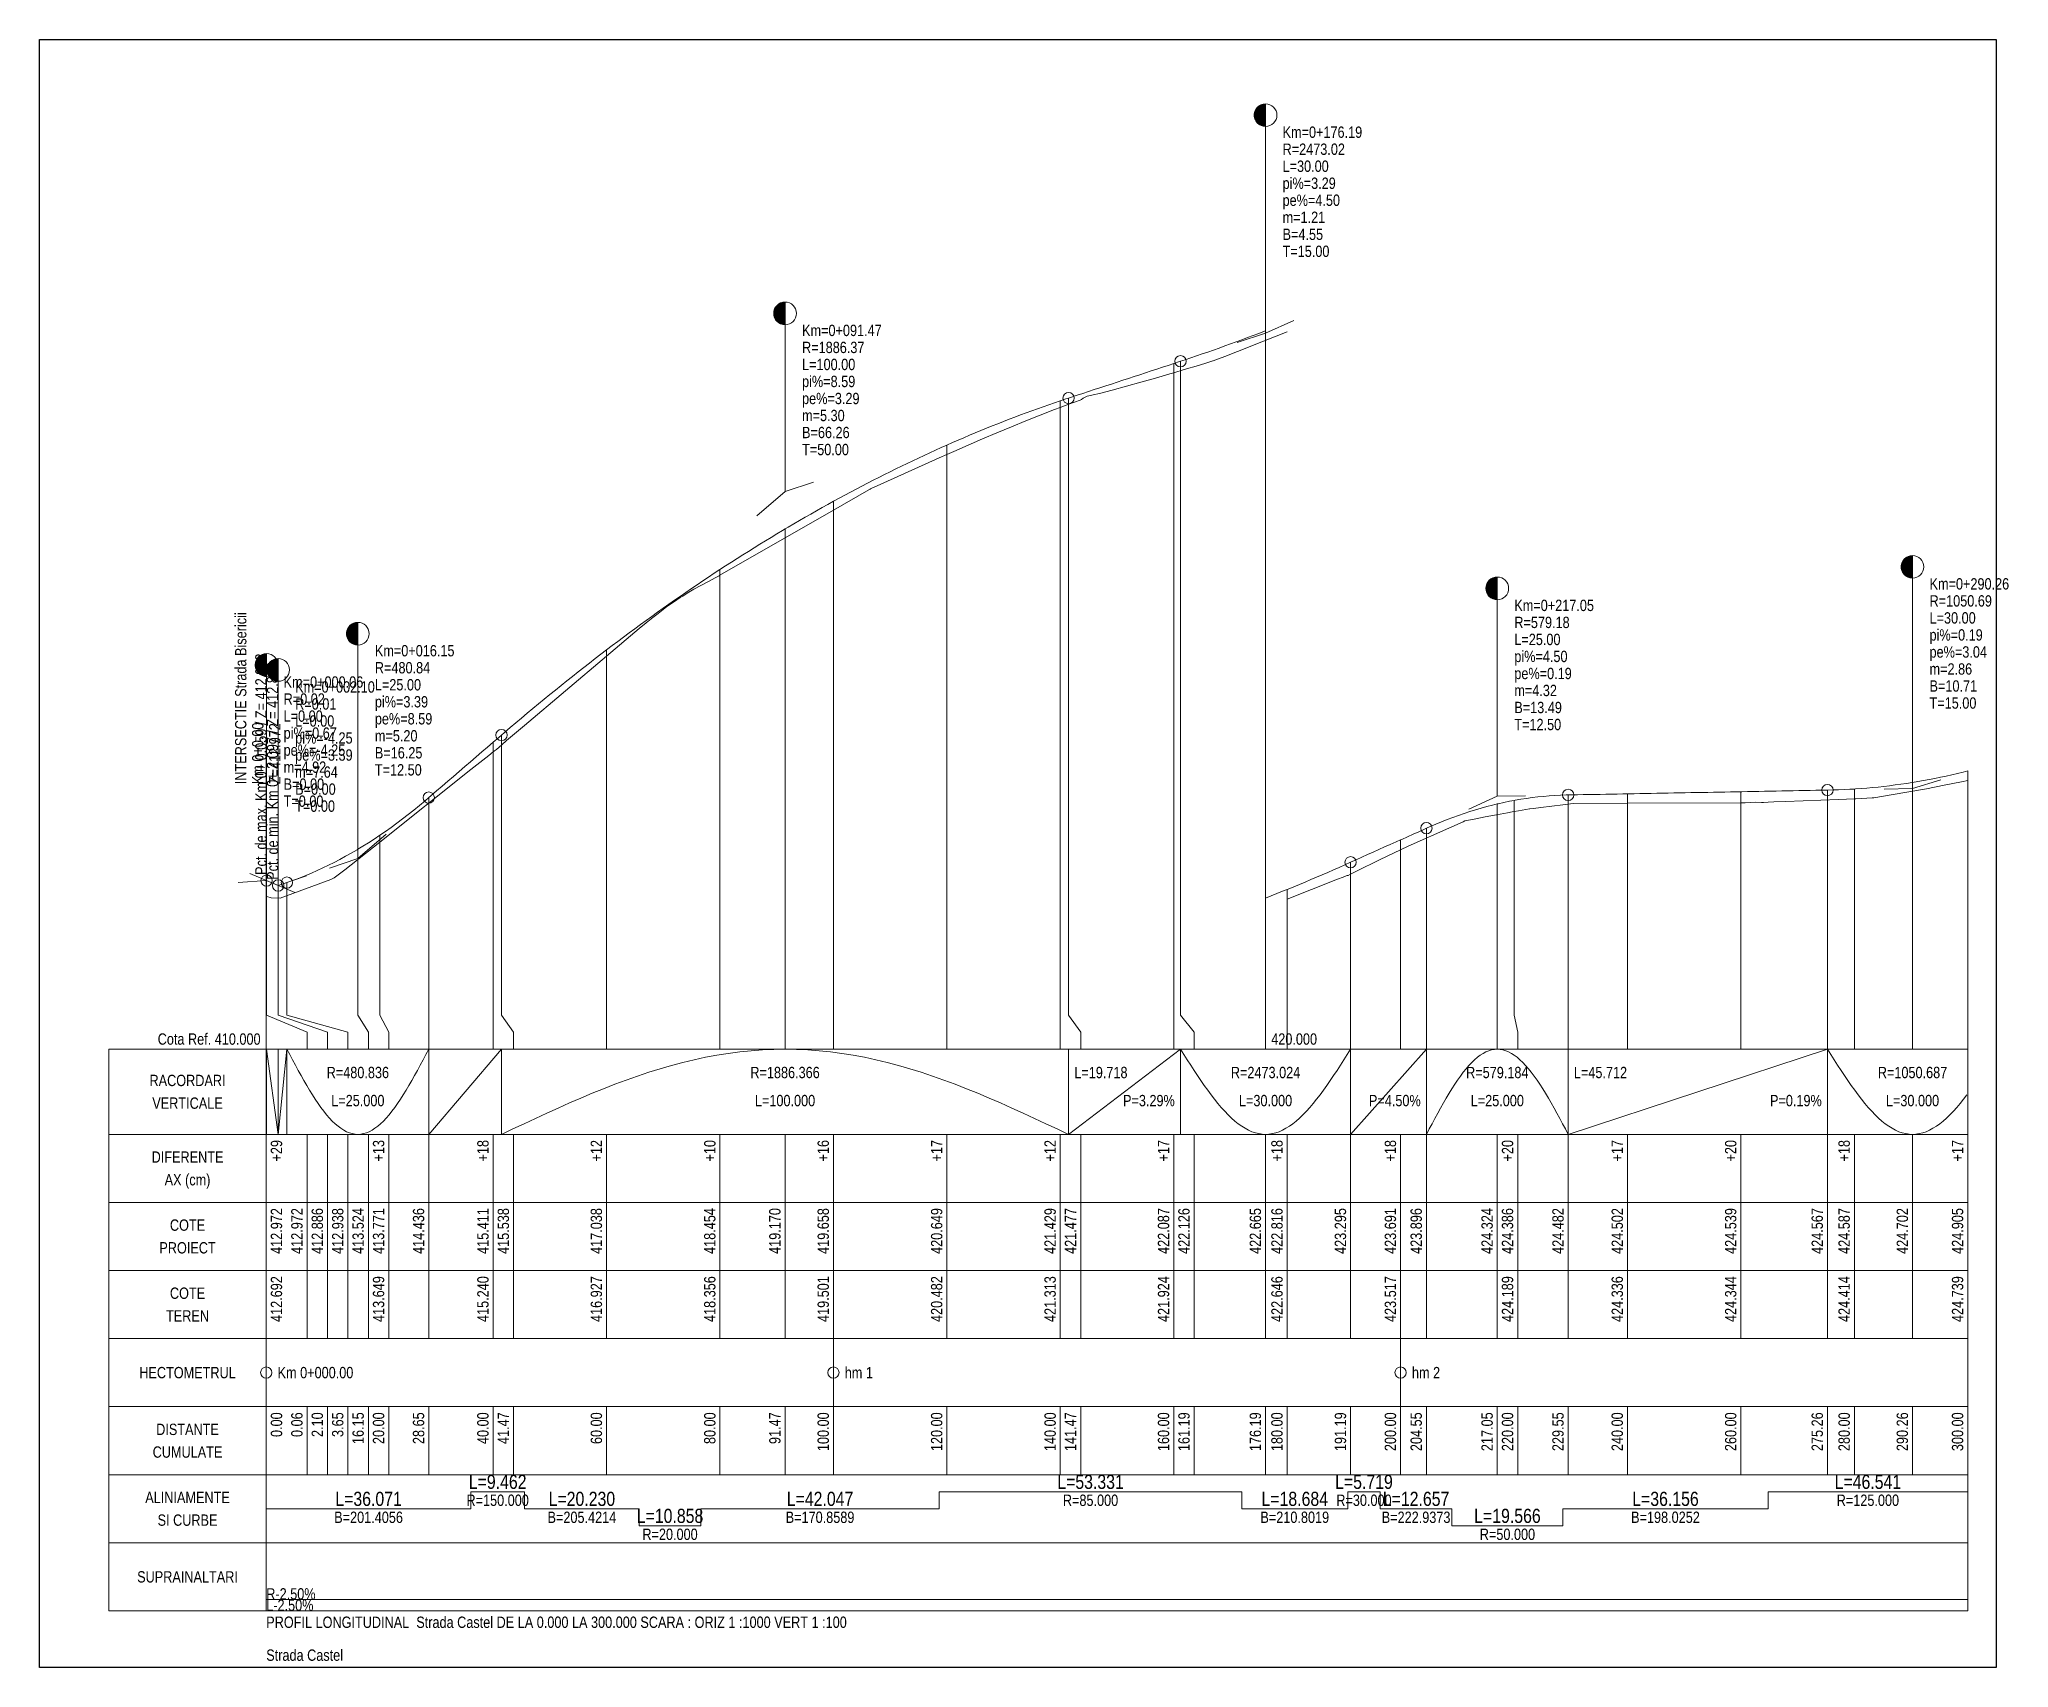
# Model space of a CAD drawing. Extents: x -600 to 1621, y -3670 to 287.
# Drawn here: x 0 to 347.2, y -1101 to -814 of the extents above; entities that cross this region are included whole.
import ezdxf
from ezdxf.enums import TextEntityAlignment as Align

# ---------------------------------------------------------------- set-up
doc = ezdxf.new("R2010")
doc.units = 0
doc.layers.add('ARD-No Plot', color=7, linetype='Continuous', lineweight=0, plot=False)
doc.layers.add('Cartus', color=8, linetype='Continuous')
for name, color, linetype, lineweight in [('L-C. Ref', 7, 'Continuous', 0), ('L-cote-ex', 7, 'Continuous', 0), ('L-Cote-Pr', 7, 'Continuous', 0), ('L-Curbe', 7, 'Continuous', 0), ('L-Cut-Fill', 7, 'Continuous', 0), ('L-Design', 7, 'Continuous', 0), ('L-Exist', 7, 'Continuous', 0), ('L-Intersectii', 7, 'Continuous', 0), ('L-LINES', 7, 'Continuous', 0), ('L-Min-Max', 7, 'Continuous', 0), ('L-Pante-Tran', 7, 'Continuous', 0), ('L-rac-Vert', 7, 'Continuous', 0), ('L-TEXT', 7, 'Continuous', 0)]:
    doc.layers.add(name, color=color, linetype=linetype, lineweight=lineweight)
doc.styles.add('Arial', font='arial.ttf', dxfattribs={"width": 0.8})

msp = doc.modelspace()

# ---------------------------------------------------------------- texts
at = {"layer": 'ARD-No Plot', "style": 'Arial', "width": 0.8}
msp.add_text('Strada Castel', height=2, dxfattribs=at).set_placement((40, -1099.83))
at = {"layer": 'L-C. Ref', "style": 'Arial', "width": 0.8}
msp.add_text('Cota Ref. 410.000', height=2, dxfattribs=at).set_placement((39, -991.23), align=Align.RIGHT)
msp.add_text('420.000', height=2, dxfattribs=at).set_placement((217.19, -991.23))
at = {"layer": 'L-cote-ex', "style": 'Arial', "width": 0.8}
for s, p in [('412.692', (42.8, -1032.03)), ('412.692', (42.8, -1032.03)), ('412.692', (42.8, -1032.03)), ('413.649', (60.8, -1032.03)), ('415.240', (79.2, -1032.03)), ('416.927', (99.2, -1032.03)), ('418.356', (119.2, -1032.03)), ('419.501', (139.2, -1032.03)), ('420.482', (159.2, -1032.03)), ('421.313', (179.2, -1032.03)), ('421.924', (199.2, -1032.03)), ('422.646', (219.2, -1032.03)), ('423.517', (239.2, -1032.03)), ('424.189', (259.85, -1032.03)), ('424.336', (279.2, -1032.03)), ('424.344', (299.2, -1032.03)), ('424.414', (319.2, -1032.03)), ('424.739', (339.2, -1032.03))]:
    msp.add_text(s, height=2, rotation=90, dxfattribs=at).set_placement(p, align=Align.RIGHT)
at = {"layer": 'L-Cote-Pr', "style": 'Arial', "width": 0.8}
for s, p in [('412.972', (42.8, -1020.03)), ('412.972', (46.4, -1020.03)), ('412.886', (50, -1020.03)), ('412.938', (53.6, -1020.03)), ('413.524', (57.2, -1020.03)), ('413.771', (60.8, -1020.03)), ('414.436', (67.85, -1020.03)), ('415.411', (79.2, -1020.03)), ('415.538', (82.8, -1020.03)), ('417.038', (99.2, -1020.03)), ('418.454', (119.2, -1020.03)), ('419.170', (130.67, -1020.03)), ('419.658', (139.2, -1020.03)), ('420.649', (159.2, -1020.03)), ('421.429', (179.2, -1020.03)), ('421.477', (182.8, -1020.03)), ('422.087', (199.2, -1020.03)), ('422.126', (202.8, -1020.03)), ('422.665', (215.39, -1020.03)), ('422.816', (219.2, -1020.03)), ('423.295', (230.39, -1020.03)), ('423.691', (239.2, -1020.03)), ('423.896', (243.75, -1020.03)), ('424.324', (256.25, -1020.03)), ('424.386', (259.85, -1020.03)), ('424.482', (268.75, -1020.03)), ('424.502', (279.2, -1020.03)), ('424.539', (299.2, -1020.03)), ('424.567', (314.46, -1020.03)), ('424.587', (319.2, -1020.03)), ('424.702', (329.46, -1020.03)), ('424.905', (339.2, -1020.03))]:
    msp.add_text(s, height=2, rotation=90, dxfattribs=at).set_placement(p, align=Align.RIGHT)
for s, p in [('COTE', (26.12, -1024.03)), ('PROIECT', (26.12, -1028.03))]:
    msp.add_text(s, height=2, dxfattribs=at).set_placement(p, align=Align.CENTER)
at = {"layer": 'L-Cut-Fill', "style": 'Arial', "width": 0.8}
for s, p in [('DIFERENTE', (26.12, -1012.03)), ('AX (cm)', (26.12, -1016.03))]:
    msp.add_text(s, height=2, dxfattribs=at).set_placement(p, align=Align.CENTER)
for s, p in [('+29', (42.8, -1008.03)), ('+13', (60.8, -1008.03)), ('+18', (79.2, -1008.03)), ('+12', (99.2, -1008.03)), ('+10', (119.2, -1008.03)), ('+16', (139.2, -1008.03)), ('+17', (159.2, -1008.03)), ('+12', (179.2, -1008.03)), ('+17', (199.2, -1008.03)), ('+18', (219.2, -1008.03)), ('+18', (239.2, -1008.03)), ('+20', (259.85, -1008.03)), ('+17', (279.2, -1008.03)), ('+20', (299.2, -1008.03)), ('+18', (319.2, -1008.03)), ('+17', (339.2, -1008.03))]:
    msp.add_text(s, height=2, rotation=90, dxfattribs=at).set_placement(p, align=Align.RIGHT)
at = {"layer": 'L-Intersectii', "style": 'Arial', "width": 0.8}
for s, p in [('INTERSECTIE Strada Bisericii', (36.5, -945.31)), ('Km 0+0.00', (39.5, -945.31)), ('Z=412.972', (42.5, -945.31))]:
    msp.add_text(s, height=2, rotation=90, dxfattribs=at).set_placement(p)
at = {"layer": 'L-Min-Max', "style": 'Arial', "width": 0.8}
for s, p in [('Pct. de max. Km 0+ 0.059 / Z= 412.972', (40.06, -961.3)), ('Pct. de min. Km 0+ 2.097 / Z= 412.886', (42.1, -962.17))]:
    msp.add_text(s, height=2, rotation=90, dxfattribs=at).set_placement(p)
at = {"layer": 'L-rac-Vert', "style": 'Arial', "width": 0.8}
for s, p in [('Km=0+176.19', (219.19, -831.38)), ('R=2473.02', (219.19, -834.38)), ('L=30.00', (219.19, -837.38)), ('pi%=3.29', (219.19, -840.38)), ('pe%=4.50', (219.19, -843.38)), ('m=1.21', (219.19, -846.38)), ('T=15.00', (219.19, -852.38)), ('B=4.55', (219.19, -849.38)), ('Km=0+091.47', (134.47, -866.32)), ('R=1886.37', (134.47, -869.32)), ('L=100.00', (134.47, -872.32)), ('pi%=8.59', (134.47, -875.32)), ('pe%=3.29', (134.47, -878.32)), ('m=5.30', (134.47, -881.32)), ('T=50.00', (134.47, -887.32)), ('B=66.26', (134.47, -884.32)), ('Km=0+290.26', (333.26, -911)), ('Km=0+217.05', (260.05, -914.79)), ('R=1050.69', (333.26, -914)), ('R=579.18', (260.05, -917.79)), ('L=30.00', (333.26, -917)), ('L=25.00', (260.05, -920.79)), ('pi%=0.19', (333.26, -920)), ('Km=0+016.15', (59.15, -922.78)), ('pi%=4.50', (260.05, -923.79)), ('pe%=3.04', (333.26, -923)), ('Km=0+000.06', (43.06, -928.3)), ('R=480.84', (59.15, -925.78)), ('L=25.00', (59.15, -928.78)), ('pe%=0.19', (260.05, -926.79)), ('m=2.86', (333.26, -926)), ('B=10.71', (333.26, -929)), ('R=0.02', (43.06, -931.3)), ('Km=0+002.10', (45.1, -929.17)), ('R=0.01', (45.1, -932.17)), ('pi%=3.39', (59.15, -931.78)), ('m=4.32', (260.05, -929.79)), ('T=15.00', (333.26, -932)), ('L=0.00', (43.06, -934.3)), ('L=0.00', (45.1, -935.17)), ('pe%=8.59', (59.15, -934.78)), ('T=12.50', (260.05, -935.79)), ('B=13.49', (260.05, -932.79)), ('pi%=0.67', (43.06, -937.3)), ('pi%=-4.25', (45.1, -938.17)), ('m=5.20', (59.15, -937.78)), ('pe%=-4.25', (43.06, -940.3)), ('pe%=3.39', (45.1, -941.17)), ('B=16.25', (59.15, -940.78)), ('m=4.92', (43.06, -943.3)), ('B=0.00', (43.06, -946.3)), ('m=7.64', (45.1, -944.17)), ('T=12.50', (59.15, -943.78)), ('T=0.00', (43.06, -949.3)), ('B=0.00', (45.1, -947.17)), ('T=0.00', (45.1, -950.17)), ('L=19.718', (182.47, -997.13)), ('L=45.712', (270.55, -997.13))]:
    msp.add_text(s, height=2, dxfattribs=at).set_placement(p)
for s, p in [('R=480.836', (56.15, -997.13)), ('R=1886.366', (131.47, -997.13)), ('R=2473.024', (216.19, -997.13)), ('R=579.184', (257.05, -997.13)), ('R=1050.687', (330.26, -997.13)), ('RACORDARI', (26.12, -998.53)), ('VERTICALE', (26.12, -1002.53)), ('L=25.000', (56.15, -1002.08)), ('L=100.000', (131.47, -1002.08)), ('L=30.000', (216.19, -1002.08)), ('L=25.000', (257.05, -1002.08)), ('L=30.000', (330.26, -1002.08))]:
    msp.add_text(s, height=2, dxfattribs=at).set_placement(p, align=Align.CENTER)
for s, p in [('P=3.29%', (200.19, -1002.08)), ('P=4.50%', (243.55, -1002.08)), ('P=0.19%', (314.26, -1002.08))]:
    msp.add_text(s, height=2, dxfattribs=at).set_placement(p, align=Align.RIGHT)
at = {"layer": 'L-TEXT', "style": 'Arial', "width": 0.8}
for s, p in [('COTE', (26.12, -1036.03)), ('TEREN', (26.12, -1040.03)), ('HECTOMETRUL', (26.12, -1050.03)), ('DISTANTE', (26.12, -1060.03)), ('CUMULATE', (26.12, -1064.03)), ('ALINIAMENTE', (26.12, -1072.03)), ('SI CURBE', (26.12, -1076.03)), ('SUPRAINALTARI', (26.12, -1086.03))]:
    msp.add_text(s, height=2, dxfattribs=at).set_placement(p, align=Align.CENTER)
for s, p in [('Km 0+000.00', (42, -1050.03)), ('hm 1', (142, -1050.03)), ('hm 2', (242, -1050.03)), ('R-2.50%', (40, -1089.03)), ('L-2.50%', (40, -1091.03)), ('PROFIL LONGITUDINAL  Strada Castel DE LA 0.000 LA 300.000 SCARA : ORIZ 1 :1000 VERT 1 :100', (40, -1094.03))]:
    msp.add_text(s, height=2, dxfattribs=at).set_placement(p)
for s, p in [('0.00', (42.8, -1056.03)), ('0.06', (46.4, -1056.03)), ('2.10', (50, -1056.03)), ('3.65', (53.6, -1056.03)), ('16.15', (57.2, -1056.03)), ('20.00', (60.8, -1056.03)), ('28.65', (67.85, -1056.03)), ('40.00', (79.2, -1056.03)), ('41.47', (82.8, -1056.03)), ('60.00', (99.2, -1056.03)), ('80.00', (119.2, -1056.03)), ('91.47', (130.67, -1056.03)), ('100.00', (139.2, -1056.03)), ('120.00', (159.2, -1056.03)), ('140.00', (179.2, -1056.03)), ('141.47', (182.8, -1056.03)), ('160.00', (199.2, -1056.03)), ('161.19', (202.8, -1056.03)), ('176.19', (215.39, -1056.03)), ('180.00', (219.2, -1056.03)), ('191.19', (230.39, -1056.03)), ('200.00', (239.2, -1056.03)), ('204.55', (243.75, -1056.03)), ('217.05', (256.25, -1056.03)), ('220.00', (259.85, -1056.03)), ('229.55', (268.75, -1056.03)), ('240.00', (279.2, -1056.03)), ('260.00', (299.2, -1056.03)), ('275.26', (314.46, -1056.03)), ('280.00', (319.2, -1056.03)), ('290.26', (329.46, -1056.03)), ('300.00', (339.2, -1056.03))]:
    msp.add_text(s, height=2, rotation=90, dxfattribs=at).set_placement(p, align=Align.RIGHT)
for s, height, p in [('L=9.462', 2.5, (80.8, -1069.53)), ('L=53.331', 2.5, (185.33, -1069.53)), ('L=5.719', 2.5, (233.54, -1069.53)), ('L=46.541', 2.5, (322.39, -1069.53)), ('L=36.071', 2.5, (58.04, -1072.53)), ('R=150.000', 2, (80.8, -1072.53)), ('L=20.230', 2.5, (95.65, -1072.53)), ('L=42.047', 2.5, (137.64, -1072.53)), ('R=85.000', 2, (185.33, -1072.53)), ('L=18.684', 2.5, (221.34, -1072.53)), ('R=30.000', 2, (233.54, -1072.53)), ('L=12.657', 2.5, (242.73, -1072.53)), ('L=36.156', 2.5, (286.7, -1072.53)), ('R=125.000', 2, (322.39, -1072.53)), ('B=201.4056', 2, (58.04, -1075.53)), ('B=205.4214', 2, (95.65, -1075.53)), ('L=10.858', 2.5, (111.19, -1075.53)), ('B=170.8589', 2, (137.64, -1075.53)), ('B=210.8019', 2, (221.34, -1075.53)), ('B=222.9373', 2, (242.73, -1075.53)), ('L=19.566', 2.5, (258.84, -1075.53)), ('B=198.0252', 2, (286.7, -1075.53)), ('R=20.000', 2, (111.19, -1078.53)), ('R=50.000', 2, (258.84, -1078.53))]:
    msp.add_text(s, height=height, rotation=0, dxfattribs=at).set_placement(p, align=Align.CENTER)

# ---------------------------------------------------------------- blocks, each defined once
blk = doc.blocks.new('A3_TRANSV_ALIN_TIRENA')
at = {"layer": 'Cartus'}
blk.add_lwpolyline([(0, 0), (0, 287), (345, 287), (345, 0)], close=True, dxfattribs=at)

# ---------------------------------------------------------------- linework, layer by layer
at = {"layer": 'L-Curbe'}
for p, q in [((76.07, -1073.03), (76.07, -1070.03)), ((76.07, -1070.03), (85.53, -1070.03)), ((85.53, -1070.03), (85.53, -1073.03)), ((158.67, -1073.03), (158.67, -1070.03)), ((158.67, -1070.03), (212, -1070.03)), ((212, -1070.03), (212, -1073.03)), ((230.68, -1073.03), (230.68, -1070.03)), ((230.68, -1070.03), (236.4, -1070.03)), ((236.4, -1070.03), (236.4, -1073.03)), ((304.78, -1073.03), (304.78, -1070.03)), ((304.78, -1070.03), (340, -1070.03)), ((40, -1073.03), (76.07, -1073.03)), ((85.53, -1073.03), (105.76, -1073.03)), ((105.76, -1073.03), (105.76, -1076.03)), ((105.76, -1076.03), (116.62, -1076.03)), ((116.62, -1076.03), (116.62, -1073.03)), ((116.62, -1073.03), (158.67, -1073.03)), ((212, -1073.03), (230.68, -1073.03)), ((236.4, -1073.03), (249.06, -1073.03)), ((249.06, -1073.03), (249.06, -1076.03)), ((249.06, -1076.03), (268.62, -1076.03)), ((268.62, -1076.03), (268.62, -1073.03)), ((268.62, -1073.03), (304.78, -1073.03))]:
    msp.add_line(p, q, dxfattribs=at)
at = {"layer": 'L-Design'}
for points in [[(40, -962.31), (40.06, -962.3), (41, -962.7), (42, -963.13), (42.1, -963.17), (43, -962.86), (43.65, -962.65), (44, -962.52), (45, -962.17), (46, -961.79), (47, -961.39), (48, -960.97), (49, -960.53), (50, -960.07), (51, -959.59), (52, -959.09), (53, -958.56), (54, -958.02), (55, -957.45), (56, -956.87), (56.15, -956.78), (57, -956.26), (58, -955.63), (59, -954.99), (60, -954.32), (61, -953.63), (62, -952.92), (63, -952.19), (64, -951.43), (65, -950.66), (66, -949.87), (67, -949.05), (68, -948.22), (68.65, -947.67), (69, -947.36), (70, -946.5), (71, -945.65), (72, -944.79), (73, -943.93), (74, -943.07), (75, -942.21), (76, -941.35), (77, -940.49), (78, -939.63), (79, -938.77), (80, -937.91), (81, -937.06), (81.47, -936.65), (82, -936.2), (83, -935.34), (84, -934.49), (85, -933.65), (86, -932.81), (87, -931.98), (88, -931.15), (89, -930.33), (90, -929.52), (91, -928.71), (92, -927.9), (93, -927.1), (94, -926.3), (95, -925.51), (96, -924.73), (97, -923.95), (98, -923.18), (99, -922.41), (100, -921.64), (101, -920.88), (102, -920.13), (103, -919.38), (104, -918.64), (105, -917.91), (106, -917.17), (107, -916.45), (108, -915.73), (109, -915.01), (110, -914.3), (111, -913.59), (112, -912.89), (113, -912.2), (114, -911.51), (115, -910.83), (116, -910.15), (117, -909.48), (118, -908.81), (119, -908.14), (120, -907.49), (121, -906.83), (122, -906.19), (123, -905.55), (124, -904.91), (125, -904.28), (126, -903.65), (127, -903.03), (128, -902.42), (129, -901.81), (130, -901.2), (131, -900.6), (131.47, -900.32), (132, -900.01), (133, -899.42), (134, -898.84), (135, -898.26), (136, -897.69), (137, -897.12), (138, -896.56), (139, -896), (140, -895.45), (141, -894.91), (142, -894.36), (143, -893.83), (144, -893.3), (145, -892.77), (146, -892.25), (147, -891.74), (148, -891.23), (149, -890.73), (150, -890.23), (151, -889.74), (152, -889.25), (153, -888.77), (154, -888.29), (155, -887.82), (156, -887.35), (157, -886.89), (158, -886.43), (159, -885.98), (160, -885.54), (161, -885.1), (162, -884.66), (163, -884.23), (164, -883.81), (165, -883.39), (166, -882.97), (167, -882.57), (168, -882.16), (169, -881.77), (170, -881.37), (171, -880.99), (172, -880.6), (173, -880.23), (174, -879.86), (175, -879.49), (176, -879.13), (177, -878.78), (178, -878.43), (179, -878.08), (180, -877.74), (181, -877.41), (181.47, -877.25), (182, -877.08), (183, -876.75), (184, -876.42), (185, -876.09), (186, -875.76), (187, -875.43), (188, -875.1), (189, -874.78), (190, -874.45), (191, -874.12), (192, -873.79), (193, -873.46), (194, -873.13), (195, -872.8), (196, -872.47), (197, -872.14), (198, -871.81), (199, -871.49), (200, -871.16), (201, -870.83), (201.19, -870.77), (202, -870.5), (203, -870.16), (204, -869.83), (205, -869.48), (206, -869.14), (207, -868.79), (208, -868.43), (209, -868.07), (210, -867.71), (211, -867.34), (212, -866.97), (213, -866.6), (214, -866.22), (215, -865.84), (216, -865.45), (216.19, -865.38)], [(216.19, -965.38), (217.19, -964.99), (218.19, -964.59), (219.19, -964.19), (220, -963.86), (220.19, -963.79), (221.19, -963.38), (222.19, -962.97), (223.19, -962.55), (224.19, -962.13), (225.19, -961.71), (226.19, -961.28), (227.19, -960.85), (228.19, -960.41), (229.19, -959.97), (230.19, -959.53), (231.19, -959.08), (232.19, -958.63), (233.19, -958.18), (234.19, -957.73), (235.19, -957.28), (236.19, -956.83), (237.19, -956.38), (238.19, -955.93), (239.19, -955.48), (240, -955.11), (240.19, -955.03), (241.19, -954.58), (242.19, -954.13), (243.19, -953.68), (244.19, -953.22), (244.55, -953.06), (245.19, -952.78), (246.19, -952.35), (247.19, -951.93), (248.19, -951.54), (249.19, -951.16), (250.19, -950.8), (251.19, -950.45), (252.19, -950.13), (253.19, -949.82), (254.19, -949.53), (255.19, -949.25), (256.19, -948.99), (257.05, -948.79), (257.19, -948.75), (258.19, -948.53), (259.19, -948.32), (260, -948.17), (260.19, -948.13), (261.19, -947.96), (262.19, -947.81), (263.19, -947.67), (264.19, -947.55), (265.19, -947.45), (266.19, -947.36), (267.19, -947.3), (268.19, -947.25), (269.19, -947.21), (269.55, -947.2), (270.19, -947.19), (271.19, -947.17), (272.19, -947.15), (273.19, -947.14), (274.19, -947.12), (275.19, -947.1), (276.19, -947.08), (277.19, -947.06), (278.19, -947.04), (279.19, -947.02), (280, -947.01), (280.19, -947.01), (281.19, -946.99), (282.19, -946.97), (283.19, -946.95), (284.19, -946.93), (285.19, -946.91), (286.19, -946.89), (287.19, -946.88), (288.19, -946.86), (289.19, -946.84), (290.19, -946.82), (291.19, -946.8), (292.19, -946.78), (293.19, -946.76), (294.19, -946.75), (295.19, -946.73), (296.19, -946.71), (297.19, -946.69), (298.19, -946.67), (299.19, -946.65), (300, -946.64), (300.19, -946.63), (301.19, -946.62), (302.19, -946.6), (303.19, -946.58), (304.19, -946.56), (305.19, -946.54), (306.19, -946.52), (307.19, -946.5), (308.19, -946.49), (309.19, -946.47), (310.19, -946.45), (311.19, -946.43), (312.19, -946.41), (313.19, -946.39), (314.19, -946.37), (315.19, -946.36), (315.26, -946.35), (316.19, -946.33), (317.19, -946.3), (318.19, -946.26), (319.19, -946.21), (320, -946.16), (320.19, -946.15), (321.19, -946.08), (322.19, -946), (323.19, -945.91), (324.19, -945.81), (325.19, -945.7), (326.19, -945.58), (327.19, -945.45), (328.19, -945.32), (329.19, -945.17), (330.19, -945.02), (330.26, -945), (331.19, -944.85), (332.19, -944.68), (333.19, -944.49), (334.19, -944.3), (335.19, -944.09), (336.19, -943.88), (337.19, -943.66), (338.19, -943.43), (339.19, -943.18), (340, -942.98)]]:
    msp.add_lwpolyline(points, dxfattribs=at)
at = {"layer": 'L-Exist'}
for p, q in [((213.33, -868.22), (220, -865.57)), ((204.38, -871.49), (206.01, -870.99)), ((206.01, -870.99), (206.92, -870.69)), ((206.92, -870.69), (206.94, -870.68)), ((206.94, -870.68), (207.4, -870.48)), ((207.4, -870.48), (209.46, -869.73)), ((209.46, -869.73), (210.5, -869.33)), ((210.5, -869.33), (212, -868.74)), ((212, -868.74), (213.33, -868.22)), ((191.68, -875.14), (194.22, -874.44)), ((194.22, -874.44), (196.76, -873.72)), ((196.76, -873.72), (199.3, -872.99)), ((199.3, -872.99), (200, -872.79)), ((200, -872.79), (201.84, -872.24)), ((201.84, -872.24), (204.38, -871.49)), ((180, -878.9), (181.52, -878.32)), ((181.52, -878.32), (183.49, -877.59)), ((183.49, -877.59), (183.72, -877.48)), ((183.72, -877.48), (184.06, -877.29)), ((184.06, -877.29), (184.72, -876.93)), ((184.72, -876.93), (186.11, -876.6)), ((186.11, -876.6), (186.6, -876.49)), ((186.6, -876.49), (186.9, -876.42)), ((186.9, -876.42), (189.14, -875.83)), ((189.14, -875.83), (191.68, -875.14)), ((171.37, -882.32), (173.91, -881.29)), ((173.91, -881.29), (176.45, -880.28)), ((176.45, -880.28), (178.98, -879.29)), ((178.98, -879.29), (180, -878.9)), ((163.75, -885.55), (166.29, -884.46)), ((166.29, -884.46), (168.83, -883.38)), ((168.83, -883.38), (171.37, -882.32)), ((147.06, -893.01), (158.67, -887.8)), ((158.67, -887.8), (160, -887.2)), ((160, -887.2), (161.21, -886.67)), ((161.21, -886.67), (163.75, -885.55)), ((140, -897.02), (146.25, -893.44)), ((146.25, -893.44), (146.46, -893.3)), ((146.46, -893.3), (146.56, -893.24)), ((146.56, -893.24), (146.87, -893.1)), ((146.87, -893.1), (147.06, -893.01)), ((120, -908.46), (140, -897.02)), ((116.62, -910.27), (118.1, -909.51)), ((118.1, -909.51), (119.17, -908.95)), ((119.17, -908.95), (119.5, -908.75)), ((119.5, -908.75), (119.83, -908.56)), ((119.83, -908.56), (120, -908.46)), ((111.8, -913.21), (113, -912.4)), ((113, -912.4), (113.42, -912.14)), ((113.42, -912.14), (114.21, -911.63)), ((114.21, -911.63), (115.41, -910.92)), ((115.41, -910.92), (116.62, -910.27)), ((106.97, -916.88), (108.18, -915.91)), ((108.18, -915.91), (108.88, -915.37)), ((108.88, -915.37), (109.38, -914.97)), ((109.38, -914.97), (110.27, -914.29)), ((110.27, -914.29), (110.59, -914.05)), ((110.59, -914.05), (111.8, -913.21)), ((100, -922.75), (105.76, -917.88)), ((105.76, -917.88), (106.97, -916.88)), ((85.53, -934.98), (100, -922.75)), ((82.38, -937.63), (85.53, -934.98)), ((76.07, -942.74), (79.23, -940.24)), ((79.23, -940.24), (80, -939.63)), ((80, -939.63), (80.24, -939.44)), ((80.24, -939.44), (80.57, -939.17)), ((80.57, -939.17), (81.51, -938.36)), ((81.51, -938.36), (82.38, -937.63)), ((60, -955.54), (76.07, -942.74)), ((320.29, -947.87), (323.14, -947.73)), ((323.14, -947.73), (323.26, -947.73)), ((323.26, -947.73), (323.32, -947.73)), ((323.32, -947.73), (323.36, -947.72)), ((323.36, -947.72), (323.4, -947.71)), ((323.4, -947.71), (323.45, -947.7)), ((323.45, -947.7), (326.5, -947.21)), ((326.5, -947.21), (329.6, -946.68)), ((329.6, -946.68), (332.71, -946.11)), ((332.71, -946.11), (335.81, -945.5)), ((335.81, -945.5), (338.91, -944.87)), ((338.91, -944.87), (340, -944.64)), ((252.97, -951.45), (254.93, -951.07)), ((254.93, -951.07), (256.89, -950.7)), ((256.89, -950.7), (258.84, -950.34)), ((258.84, -950.34), (259.67, -950.2)), ((259.67, -950.2), (260, -950.14)), ((260, -950.14), (260.8, -949.99)), ((260.8, -949.99), (262.75, -949.65)), ((262.75, -949.65), (262.76, -949.65)), ((262.76, -949.65), (263.41, -949.59)), ((263.41, -949.59), (264.71, -949.41)), ((264.71, -949.41), (266.67, -949.16)), ((266.67, -949.16), (268.62, -948.92)), ((268.62, -948.92), (270.43, -948.71)), ((270.43, -948.71), (280, -948.67)), ((280, -948.67), (300, -948.59)), ((300, -948.59), (300.77, -948.58)), ((300.77, -948.58), (302.5, -948.47)), ((302.5, -948.47), (303.61, -948.51)), ((303.61, -948.51), (304, -948.52)), ((304, -948.52), (304.78, -948.48)), ((304.78, -948.48), (305.8, -948.44)), ((305.8, -948.44), (307.88, -948.37)), ((307.88, -948.37), (310.99, -948.27)), ((310.99, -948.27), (314.09, -948.15)), ((314.09, -948.15), (317.19, -948.02)), ((317.19, -948.02), (320, -947.89)), ((320, -947.89), (320.29, -947.87)), ((241.33, -956.22), (249.06, -952.84)), ((249.06, -952.84), (251.02, -951.94)), ((251.02, -951.94), (251.33, -951.79)), ((251.33, -951.79), (252.97, -951.45)), ((53.88, -960.41), (60, -955.54)), ((236.4, -958.6), (240, -956.86)), ((240, -956.86), (241.33, -956.22)), ((51.95, -961.79), (53.88, -960.41)), ((228.61, -962.15), (230.14, -961.57)), ((230.14, -961.57), (230.42, -961.44)), ((230.42, -961.44), (230.58, -961.39)), ((230.58, -961.39), (230.68, -961.39)), ((230.68, -961.39), (230.74, -961.39)), ((230.74, -961.39), (231.15, -961.14)), ((231.15, -961.14), (232.11, -960.68)), ((232.11, -960.68), (233.54, -959.98)), ((233.54, -959.98), (234.97, -959.29)), ((234.97, -959.29), (236.4, -958.6)), ((40, -965.11), (40, -965.11)), ((40, -965.11), (40, -965.11)), ((40, -965.11), (40.09, -965.11)), ((40.09, -965.11), (40.87, -965.32)), ((42.43, -965.38), (51.37, -962.08)), ((51.37, -962.08), (51.95, -961.79)), ((220, -965.57), (228.61, -962.15)), ((40.87, -965.32), (42.43, -965.38))]:
    msp.add_line(p, q, dxfattribs=at)
at = {"layer": 'L-Intersectii'}
msp.add_line((40, -972.31), (40, -937.31), dxfattribs=at)
at = {"layer": 'L-LINES'}
for p, q in [((216.19, -992.03), (216.19, -865.38)), ((200, -992.03), (200, -871.16)), ((201.19, -986.03), (201.19, -870.77)), ((180, -992.03), (180, -877.74)), ((181.47, -986.03), (181.47, -877.25)), ((160, -992.03), (160, -885.54)), ((140, -992.03), (140, -895.45)), ((131.47, -992.03), (131.47, -900.32)), ((120, -992.03), (120, -907.49)), ((100, -992.03), (100, -921.64)), ((81.47, -986.03), (81.47, -936.65)), ((80, -992.03), (80, -937.91)), ((340, -992.03), (340, -942.98)), ((68.65, -992.03), (68.65, -947.67)), ((269.55, -992.03), (269.55, -947.2)), ((280, -992.03), (280, -947.01)), ((300, -992.03), (300, -946.64)), ((315.26, -992.03), (315.26, -946.35)), ((320, -992.03), (320, -946.16)), ((330.26, -992.03), (330.26, -945)), ((257.05, -992.03), (257.05, -948.79)), ((260, -986.03), (260, -948.17)), ((60, -986.03), (60, -954.32)), ((244.55, -992.03), (244.55, -953.06)), ((56.15, -986.03), (56.15, -956.78)), ((240, -992.03), (240, -955.11)), ((231.19, -992.03), (231.19, -959.08)), ((40, -992.03), (40, -962.31)), ((40.06, -986.03), (40.06, -962.3)), ((42.1, -986.03), (42.1, -963.17)), ((43.65, -986.03), (43.65, -962.65)), ((220, -992.03), (220, -963.86)), ((47.2, -989.03), (40.06, -986.03)), ((50.8, -989.03), (42.1, -986.03)), ((54.4, -989.03), (43.65, -986.03)), ((58, -989.03), (56.15, -986.03)), ((61.6, -989.03), (60, -986.03)), ((83.6, -989.03), (81.47, -986.03)), ((183.6, -989.03), (181.47, -986.03)), ((203.6, -989.03), (201.19, -986.03)), ((260.65, -989.03), (260, -986.03)), ((47.2, -992.03), (47.2, -989.03)), ((50.8, -992.03), (50.8, -989.03)), ((54.4, -992.03), (54.4, -989.03)), ((58, -992.03), (58, -989.03)), ((61.6, -992.03), (61.6, -989.03)), ((83.6, -992.03), (83.6, -989.03)), ((183.6, -992.03), (183.6, -989.03)), ((203.6, -992.03), (203.6, -989.03)), ((260.65, -992.03), (260.65, -989.03)), ((12.24, -1007.03), (12.24, -992.03)), ((12.24, -992.03), (40, -992.03)), ((40, -992.03), (340, -992.03)), ((40, -1007.03), (40, -992.03)), ((340, -1007.03), (340, -992.03)), ((12.24, -1019.03), (12.24, -1007.03)), ((12.24, -1007.03), (40, -1007.03)), ((40, -1007.03), (12.24, -1007.03)), ((40, -1007.03), (340, -1007.03)), ((40, -1019.03), (40, -1007.03)), ((40, -1007.03), (340, -1007.03)), ((40, -1019.03), (40, -1007.03)), ((47.2, -1019.03), (47.2, -1007.03)), ((50.8, -1019.03), (50.8, -1007.03)), ((54.4, -1019.03), (54.4, -1007.03)), ((58, -1019.03), (58, -1007.03)), ((61.6, -1019.03), (61.6, -1007.03)), ((68.65, -1019.03), (68.65, -1007.03)), ((80, -1019.03), (80, -1007.03)), ((83.6, -1019.03), (83.6, -1007.03)), ((100, -1019.03), (100, -1007.03)), ((120, -1019.03), (120, -1007.03)), ((131.47, -1019.03), (131.47, -1007.03)), ((140, -1019.03), (140, -1007.03)), ((160, -1019.03), (160, -1007.03)), ((180, -1019.03), (180, -1007.03)), ((183.6, -1019.03), (183.6, -1007.03)), ((200, -1019.03), (200, -1007.03)), ((203.6, -1019.03), (203.6, -1007.03)), ((216.19, -1019.03), (216.19, -1007.03)), ((220, -1019.03), (220, -1007.03)), ((231.19, -1019.03), (231.19, -1007.03)), ((240, -1019.03), (240, -1007.03)), ((244.55, -1019.03), (244.55, -1007.03)), ((257.05, -1019.03), (257.05, -1007.03)), ((260.65, -1019.03), (260.65, -1007.03)), ((269.55, -1019.03), (269.55, -1007.03)), ((280, -1019.03), (280, -1007.03)), ((300, -1019.03), (300, -1007.03)), ((315.26, -1019.03), (315.26, -1007.03)), ((320, -1019.03), (320, -1007.03)), ((330.26, -1019.03), (330.26, -1007.03)), ((340, -1019.03), (340, -1007.03)), ((340, -1019.03), (340, -1007.03)), ((12.24, -1031.03), (12.24, -1019.03)), ((12.24, -1019.03), (40, -1019.03)), ((40, -1019.03), (12.24, -1019.03)), ((40, -1019.03), (340, -1019.03)), ((40, -1019.03), (340, -1019.03)), ((40, -1031.03), (40, -1019.03)), ((47.2, -1031.03), (47.2, -1019.03)), ((50.8, -1031.03), (50.8, -1019.03)), ((54.4, -1031.03), (54.4, -1019.03)), ((58, -1031.03), (58, -1019.03)), ((61.6, -1031.03), (61.6, -1019.03)), ((68.65, -1031.03), (68.65, -1019.03)), ((80, -1031.03), (80, -1019.03)), ((83.6, -1031.03), (83.6, -1019.03)), ((100, -1031.03), (100, -1019.03)), ((120, -1031.03), (120, -1019.03)), ((131.47, -1031.03), (131.47, -1019.03)), ((140, -1031.03), (140, -1019.03)), ((160, -1031.03), (160, -1019.03)), ((180, -1031.03), (180, -1019.03)), ((183.6, -1031.03), (183.6, -1019.03)), ((200, -1031.03), (200, -1019.03)), ((203.6, -1031.03), (203.6, -1019.03)), ((216.19, -1031.03), (216.19, -1019.03)), ((220, -1031.03), (220, -1019.03)), ((231.19, -1031.03), (231.19, -1019.03)), ((240, -1031.03), (240, -1019.03)), ((244.55, -1031.03), (244.55, -1019.03)), ((257.05, -1031.03), (257.05, -1019.03)), ((260.65, -1031.03), (260.65, -1019.03)), ((269.55, -1031.03), (269.55, -1019.03)), ((280, -1031.03), (280, -1019.03)), ((300, -1031.03), (300, -1019.03)), ((315.26, -1031.03), (315.26, -1019.03)), ((320, -1031.03), (320, -1019.03)), ((330.26, -1031.03), (330.26, -1019.03)), ((340, -1031.03), (340, -1019.03)), ((12.24, -1043.03), (12.24, -1031.03)), ((12.24, -1031.03), (40, -1031.03)), ((40, -1031.03), (12.24, -1031.03)), ((40, -1031.03), (340, -1031.03)), ((40, -1031.03), (340, -1031.03)), ((40, -1043.03), (40, -1031.03)), ((47.2, -1043.03), (47.2, -1031.03)), ((50.8, -1043.03), (50.8, -1031.03)), ((54.4, -1043.03), (54.4, -1031.03)), ((58, -1043.03), (58, -1031.03)), ((61.6, -1043.03), (61.6, -1031.03)), ((68.65, -1043.03), (68.65, -1031.03)), ((80, -1043.03), (80, -1031.03)), ((83.6, -1043.03), (83.6, -1031.03)), ((100, -1043.03), (100, -1031.03)), ((120, -1043.03), (120, -1031.03)), ((131.47, -1043.03), (131.47, -1031.03)), ((140, -1043.03), (140, -1031.03)), ((160, -1043.03), (160, -1031.03)), ((180, -1043.03), (180, -1031.03)), ((183.6, -1043.03), (183.6, -1031.03)), ((200, -1043.03), (200, -1031.03)), ((203.6, -1043.03), (203.6, -1031.03)), ((216.19, -1043.03), (216.19, -1031.03)), ((220, -1043.03), (220, -1031.03)), ((231.19, -1043.03), (231.19, -1031.03)), ((240, -1043.03), (240, -1031.03)), ((244.55, -1043.03), (244.55, -1031.03)), ((257.05, -1043.03), (257.05, -1031.03)), ((260.65, -1043.03), (260.65, -1031.03)), ((269.55, -1043.03), (269.55, -1031.03)), ((280, -1043.03), (280, -1031.03)), ((300, -1043.03), (300, -1031.03)), ((315.26, -1043.03), (315.26, -1031.03)), ((320, -1043.03), (320, -1031.03)), ((330.26, -1043.03), (330.26, -1031.03)), ((340, -1043.03), (340, -1031.03)), ((12.24, -1055.03), (12.24, -1043.03)), ((12.24, -1043.03), (40, -1043.03)), ((40, -1043.03), (12.24, -1043.03)), ((40, -1043.03), (340, -1043.03)), ((40, -1055.03), (40, -1043.03)), ((40, -1055.03), (40, -1043.03)), ((40, -1043.03), (340, -1043.03)), ((140, -1055.03), (140, -1043.03)), ((240, -1055.03), (240, -1043.03)), ((340, -1055.03), (340, -1043.03)), ((12.24, -1067.03), (12.24, -1055.03)), ((12.24, -1055.03), (40, -1055.03)), ((40, -1055.03), (12.24, -1055.03)), ((40, -1055.03), (340, -1055.03)), ((40, -1055.03), (340, -1055.03)), ((40, -1067.03), (40, -1055.03)), ((47.2, -1067.03), (47.2, -1055.03)), ((50.8, -1067.03), (50.8, -1055.03)), ((54.4, -1067.03), (54.4, -1055.03)), ((58, -1067.03), (58, -1055.03)), ((61.6, -1067.03), (61.6, -1055.03)), ((68.65, -1067.03), (68.65, -1055.03)), ((80, -1067.03), (80, -1055.03)), ((83.6, -1067.03), (83.6, -1055.03)), ((100, -1067.03), (100, -1055.03)), ((120, -1067.03), (120, -1055.03)), ((131.47, -1067.03), (131.47, -1055.03)), ((140, -1067.03), (140, -1055.03)), ((160, -1067.03), (160, -1055.03)), ((180, -1067.03), (180, -1055.03)), ((183.6, -1067.03), (183.6, -1055.03)), ((200, -1067.03), (200, -1055.03)), ((203.6, -1067.03), (203.6, -1055.03)), ((216.19, -1067.03), (216.19, -1055.03)), ((220, -1067.03), (220, -1055.03)), ((231.19, -1067.03), (231.19, -1055.03)), ((240, -1067.03), (240, -1055.03)), ((244.55, -1067.03), (244.55, -1055.03)), ((257.05, -1067.03), (257.05, -1055.03)), ((260.65, -1067.03), (260.65, -1055.03)), ((269.55, -1067.03), (269.55, -1055.03)), ((280, -1067.03), (280, -1055.03)), ((300, -1067.03), (300, -1055.03)), ((315.26, -1067.03), (315.26, -1055.03)), ((320, -1067.03), (320, -1055.03)), ((330.26, -1067.03), (330.26, -1055.03)), ((340, -1067.03), (340, -1055.03)), ((12.24, -1079.03), (12.24, -1067.03)), ((12.24, -1067.03), (40, -1067.03)), ((40, -1067.03), (12.24, -1067.03)), ((40, -1067.03), (340, -1067.03)), ((40, -1079.03), (40, -1067.03)), ((40, -1067.03), (340, -1067.03)), ((340, -1079.03), (340, -1067.03)), ((12.24, -1091.03), (12.24, -1079.03)), ((12.24, -1079.03), (40, -1079.03)), ((40, -1079.03), (12.24, -1079.03)), ((40, -1079.03), (340, -1079.03)), ((40, -1091.03), (40, -1079.03)), ((40, -1079.03), (340, -1079.03)), ((340, -1091.03), (340, -1079.03)), ((40, -1091.03), (12.24, -1091.03)), ((40, -1091.03), (340, -1091.03))]:
    msp.add_line(p, q, dxfattribs=at)
for centre in [(40, -1049.03), (140, -1049.03), (240, -1049.03)]:
    msp.add_circle(centre, 1, dxfattribs=at)
at = {"layer": 'L-Pante-Tran'}
for p, q in [((40, -1089.03), (60, -1089.03)), ((40, -1089.03), (60, -1089.03)), ((60, -1089.03), (80, -1089.03)), ((60, -1089.03), (80, -1089.03)), ((80, -1089.03), (100, -1089.03)), ((80, -1089.03), (100, -1089.03)), ((100, -1089.03), (120, -1089.03)), ((100, -1089.03), (120, -1089.03)), ((120, -1089.03), (140, -1089.03)), ((120, -1089.03), (140, -1089.03)), ((140, -1089.03), (160, -1089.03)), ((140, -1089.03), (160, -1089.03)), ((160, -1089.03), (180, -1089.03)), ((160, -1089.03), (180, -1089.03)), ((180, -1089.03), (200, -1089.03)), ((180, -1089.03), (200, -1089.03)), ((200, -1089.03), (220, -1089.03)), ((200, -1089.03), (220, -1089.03)), ((220, -1089.03), (240, -1089.03)), ((220, -1089.03), (240, -1089.03)), ((240, -1089.03), (260, -1089.03)), ((240, -1089.03), (260, -1089.03)), ((260, -1089.03), (280, -1089.03)), ((260, -1089.03), (280, -1089.03)), ((280, -1089.03), (300, -1089.03)), ((280, -1089.03), (300, -1089.03)), ((300, -1089.03), (320, -1089.03)), ((300, -1089.03), (320, -1089.03)), ((320, -1089.03), (340, -1089.03)), ((320, -1089.03), (340, -1089.03))]:
    msp.add_line(p, q, dxfattribs=at)
at = {"layer": 'L-rac-Vert'}
for p, q in [((214.48, -826.33), (214.48, -828.42)), ((214.53, -826.27), (214.53, -828.49)), ((214.57, -826.2), (214.57, -828.55)), ((214.62, -826.14), (214.62, -828.61)), ((214.67, -826.08), (214.67, -828.68)), ((214.72, -826.02), (214.72, -828.73)), ((214.78, -825.96), (214.78, -828.79)), ((214.83, -825.91), (214.83, -828.85)), ((214.89, -825.86), (214.89, -828.9)), ((214.95, -825.81), (214.95, -828.95)), ((215.01, -825.76), (215.01, -828.99)), ((215.08, -825.71), (215.08, -829.04)), ((215.15, -825.67), (215.15, -829.08)), ((215.21, -825.63), (215.21, -829.12)), ((215.28, -825.59), (215.28, -829.16)), ((215.35, -825.56), (215.35, -829.19)), ((215.42, -825.53), (215.42, -829.22)), ((215.5, -825.5), (215.5, -829.25)), ((215.57, -825.47), (215.57, -829.28)), ((215.65, -825.45), (215.65, -829.3)), ((215.72, -825.43), (215.72, -829.32)), ((215.8, -825.42), (215.8, -829.34)), ((215.88, -825.4), (215.88, -829.35)), ((215.95, -825.39), (215.95, -829.36)), ((216.03, -825.38), (216.03, -829.37)), ((216.11, -825.38), (216.11, -829.38)), ((216.19, -865.83), (216.19, -825.38)), ((214.19, -827.3), (214.19, -827.46)), ((214.2, -827.14), (214.2, -827.61)), ((214.2, -827.22), (214.2, -827.53)), ((214.21, -827.06), (214.21, -827.69)), ((214.23, -826.99), (214.23, -827.77)), ((214.25, -826.91), (214.25, -827.84)), ((214.27, -826.83), (214.27, -827.92)), ((214.29, -826.76), (214.29, -827.99)), ((214.31, -826.68), (214.31, -828.07)), ((214.34, -826.61), (214.34, -828.14)), ((214.37, -826.54), (214.37, -828.21)), ((214.41, -826.47), (214.41, -828.28)), ((214.45, -826.4), (214.45, -828.35)), ((129.95, -861.03), (129.95, -863.62)), ((130, -860.97), (130, -863.68)), ((130.06, -860.91), (130.06, -863.74)), ((130.11, -860.86), (130.11, -863.79)), ((130.17, -860.8), (130.17, -863.84)), ((130.23, -860.75), (130.23, -863.89)), ((130.3, -860.71), (130.3, -863.94)), ((130.36, -860.66), (130.36, -863.99)), ((130.43, -860.62), (130.43, -864.03)), ((130.49, -860.58), (130.49, -864.07)), ((130.56, -860.54), (130.56, -864.11)), ((130.63, -860.51), (130.63, -864.14)), ((130.71, -860.48), (130.71, -864.17)), ((130.78, -860.45), (130.78, -864.2)), ((130.85, -860.42), (130.85, -864.23)), ((130.93, -860.4), (130.93, -864.25)), ((131, -860.38), (131, -864.27)), ((131.08, -860.36), (131.08, -864.29)), ((131.16, -860.35), (131.16, -864.3)), ((131.24, -860.34), (131.24, -864.31)), ((131.31, -860.33), (131.31, -864.32)), ((131.39, -860.33), (131.39, -864.32)), ((131.47, -893.7), (131.47, -860.32)), ((129.47, -862.25), (129.47, -862.4)), ((129.48, -862.17), (129.48, -862.48)), ((129.49, -862.09), (129.49, -862.56)), ((129.5, -862.01), (129.5, -862.64)), ((129.51, -861.93), (129.51, -862.71)), ((129.53, -861.86), (129.53, -862.79)), ((129.55, -861.78), (129.55, -862.87)), ((129.57, -861.71), (129.57, -862.94)), ((129.6, -861.63), (129.6, -863.02)), ((129.62, -861.56), (129.62, -863.09)), ((129.66, -861.49), (129.66, -863.16)), ((129.69, -861.42), (129.69, -863.23)), ((129.73, -861.35), (129.73, -863.3)), ((129.77, -861.28), (129.77, -863.37)), ((129.81, -861.21), (129.81, -863.44)), ((129.85, -861.15), (129.85, -863.5)), ((129.9, -861.09), (129.9, -863.56)), ((216.19, -865.83), (221.19, -863.58)), ((211.19, -867.48), (216.19, -865.83)), ((131.47, -893.7), (136.47, -892.05)), ((126.47, -897.99), (131.47, -893.7)), ((328.44, -906.17), (328.44, -907.84)), ((328.48, -906.1), (328.48, -907.91)), ((328.51, -906.03), (328.51, -907.98)), ((328.55, -905.96), (328.55, -908.05)), ((328.6, -905.89), (328.6, -908.12)), ((328.64, -905.83), (328.64, -908.18)), ((328.69, -905.77), (328.69, -908.24)), ((328.74, -905.71), (328.74, -908.3)), ((328.79, -905.65), (328.79, -908.36)), ((328.84, -905.59), (328.84, -908.42)), ((328.9, -905.54), (328.9, -908.47)), ((328.96, -905.48), (328.96, -908.53)), ((329.02, -905.43), (329.02, -908.58)), ((329.08, -905.39), (329.08, -908.62)), ((329.15, -905.34), (329.15, -908.67)), ((329.21, -905.3), (329.21, -908.71)), ((329.28, -905.26), (329.28, -908.75)), ((329.35, -905.22), (329.35, -908.79)), ((329.42, -905.19), (329.42, -908.82)), ((329.49, -905.16), (329.49, -908.85)), ((329.57, -905.13), (329.57, -908.88)), ((329.64, -905.1), (329.64, -908.91)), ((329.72, -905.08), (329.72, -908.93)), ((329.79, -905.06), (329.79, -908.95)), ((329.87, -905.04), (329.87, -908.97)), ((329.95, -905.03), (329.95, -908.98)), ((330.02, -905.02), (330.02, -908.99)), ((330.1, -905.01), (330.1, -909)), ((330.18, -905.01), (330.18, -909)), ((330.26, -946.08), (330.26, -905)), ((255.43, -909.61), (255.43, -911.96)), ((255.48, -909.55), (255.48, -912.02)), ((255.53, -909.49), (255.53, -912.08)), ((255.58, -909.43), (255.58, -912.14)), ((255.63, -909.37), (255.63, -912.2)), ((255.69, -909.32), (255.69, -912.25)), ((255.75, -909.26), (255.75, -912.31)), ((255.81, -909.21), (255.81, -912.36)), ((255.87, -909.17), (255.87, -912.4)), ((255.94, -909.12), (255.94, -912.45)), ((256, -909.08), (256, -912.49)), ((256.07, -909.04), (256.07, -912.53)), ((256.14, -909), (256.14, -912.57)), ((256.21, -908.97), (256.21, -912.6)), ((256.28, -908.94), (256.28, -912.63)), ((256.35, -908.91), (256.35, -912.66)), ((256.43, -908.88), (256.43, -912.69)), ((256.5, -908.86), (256.5, -912.71)), ((256.58, -908.84), (256.58, -912.73)), ((256.66, -908.82), (256.66, -912.75)), ((256.73, -908.81), (256.73, -912.76)), ((256.81, -908.8), (256.81, -912.77)), ((256.89, -908.79), (256.89, -912.78)), ((256.97, -908.79), (256.97, -912.78)), ((257.05, -947.44), (257.05, -908.79)), ((328.26, -906.85), (328.26, -907.16)), ((328.26, -906.93), (328.26, -907.08)), ((328.27, -906.77), (328.27, -907.24)), ((328.28, -906.69), (328.28, -907.32)), ((328.3, -906.61), (328.3, -907.39)), ((328.31, -906.54), (328.31, -907.47)), ((328.33, -906.46), (328.33, -907.55)), ((328.36, -906.39), (328.36, -907.62)), ((328.38, -906.31), (328.38, -907.7)), ((328.41, -906.24), (328.41, -907.77)), ((255.05, -910.63), (255.05, -910.94)), ((255.05, -910.71), (255.05, -910.86)), ((255.06, -910.55), (255.06, -911.02)), ((255.07, -910.47), (255.07, -911.1)), ((255.09, -910.4), (255.09, -911.18)), ((255.1, -910.32), (255.1, -911.25)), ((255.12, -910.24), (255.12, -911.33)), ((255.14, -910.17), (255.14, -911.4)), ((255.17, -910.09), (255.17, -911.48)), ((255.2, -910.02), (255.2, -911.55)), ((255.23, -909.95), (255.23, -911.62)), ((255.26, -909.88), (255.26, -911.69)), ((255.3, -909.81), (255.3, -911.76)), ((255.34, -909.74), (255.34, -911.83)), ((255.38, -909.67), (255.38, -911.9)), ((54.15, -918.62), (54.15, -918.94)), ((54.15, -918.7), (54.15, -918.86)), ((54.16, -918.55), (54.16, -919.02)), ((54.17, -918.47), (54.17, -919.09)), ((54.18, -918.39), (54.18, -919.17)), ((54.2, -918.31), (54.2, -919.25)), ((54.22, -918.24), (54.22, -919.32)), ((54.24, -918.16), (54.24, -919.4)), ((54.27, -918.09), (54.27, -919.47)), ((54.3, -918.02), (54.3, -919.55)), ((54.33, -917.94), (54.33, -919.62)), ((54.36, -917.87), (54.36, -919.69)), ((54.4, -917.8), (54.4, -919.76)), ((54.44, -917.74), (54.44, -919.83)), ((54.48, -917.67), (54.48, -919.89)), ((54.53, -917.61), (54.53, -919.96)), ((54.57, -917.54), (54.57, -920.02)), ((54.62, -917.48), (54.62, -920.08)), ((54.68, -917.42), (54.68, -920.14)), ((54.73, -917.37), (54.73, -920.2)), ((54.79, -917.31), (54.79, -920.25)), ((54.85, -917.26), (54.85, -920.3)), ((54.91, -917.21), (54.91, -920.35)), ((54.97, -917.16), (54.97, -920.4)), ((55.03, -917.12), (55.03, -920.44)), ((55.1, -917.08), (55.1, -920.49)), ((55.17, -917.04), (55.17, -920.53)), ((55.24, -917), (55.24, -920.56)), ((55.31, -916.97), (55.31, -920.6)), ((55.38, -916.93), (55.38, -920.63)), ((55.45, -916.9), (55.45, -920.66)), ((55.53, -916.88), (55.53, -920.68)), ((55.6, -916.86), (55.6, -920.71)), ((55.68, -916.84), (55.68, -920.73)), ((55.76, -916.82), (55.76, -920.74)), ((55.83, -916.81), (55.83, -920.76)), ((55.91, -916.8), (55.91, -920.77)), ((55.99, -916.79), (55.99, -920.78)), ((56.07, -916.78), (56.07, -920.78)), ((56.15, -958.41), (56.15, -916.78)), ((38.21, -923.54), (38.21, -925.07)), ((38.24, -923.47), (38.24, -925.14)), ((38.28, -923.4), (38.28, -925.21)), ((38.31, -923.33), (38.31, -925.28)), ((38.35, -923.26), (38.35, -925.35)), ((38.4, -923.19), (38.4, -925.42)), ((38.44, -923.13), (38.44, -925.48)), ((38.49, -923.07), (38.49, -925.54)), ((38.54, -923.01), (38.54, -925.6)), ((38.59, -922.95), (38.59, -925.66)), ((38.64, -922.89), (38.64, -925.72)), ((38.7, -922.84), (38.7, -925.77)), ((38.76, -922.78), (38.76, -925.82)), ((38.82, -922.73), (38.82, -925.87)), ((38.88, -922.69), (38.88, -925.92)), ((38.95, -922.64), (38.95, -925.97)), ((39.01, -922.6), (39.01, -926.01)), ((39.08, -922.56), (39.08, -926.05)), ((39.15, -922.52), (39.15, -926.09)), ((39.22, -922.49), (39.22, -926.12)), ((39.29, -922.46), (39.29, -926.15)), ((39.37, -922.43), (39.37, -926.18)), ((39.44, -922.4), (39.44, -926.21)), ((39.52, -922.38), (39.52, -926.23)), ((39.59, -922.36), (39.59, -926.25)), ((39.67, -922.34), (39.67, -926.27)), ((39.75, -922.33), (39.75, -926.28)), ((39.82, -922.32), (39.82, -926.29)), ((39.9, -922.31), (39.9, -926.3)), ((39.98, -922.31), (39.98, -926.3)), ((40.06, -962.3), (40.06, -922.3)), ((40.92, -923.55), (40.92, -926.79)), ((40.99, -923.51), (40.99, -926.83)), ((41.05, -923.46), (41.05, -926.88)), ((41.12, -923.43), (41.12, -926.92)), ((41.19, -923.39), (41.19, -926.95)), ((41.26, -923.35), (41.26, -926.99)), ((41.33, -923.32), (41.33, -927.02)), ((41.4, -923.29), (41.4, -927.05)), ((41.48, -923.27), (41.48, -927.07)), ((41.55, -923.25), (41.55, -927.09)), ((41.63, -923.23), (41.63, -927.11)), ((41.71, -923.21), (41.71, -927.13)), ((41.78, -923.19), (41.78, -927.15)), ((41.86, -923.18), (41.86, -927.16)), ((41.94, -923.18), (41.94, -927.16)), ((42.02, -923.17), (42.02, -927.17)), ((42.1, -963.17), (42.1, -923.17)), ((38.06, -924.23), (38.06, -924.38)), ((38.07, -924.07), (38.07, -924.54)), ((38.07, -924.15), (38.07, -924.46)), ((38.08, -923.99), (38.08, -924.62)), ((38.1, -923.91), (38.1, -924.69)), ((38.11, -923.84), (38.11, -924.77)), ((38.13, -923.76), (38.13, -924.85)), ((38.16, -923.69), (38.16, -924.92)), ((38.18, -923.61), (38.18, -925)), ((40.1, -925.01), (40.1, -925.33)), ((40.1, -925.09), (40.1, -925.25)), ((40.11, -924.94), (40.11, -925.41)), ((40.12, -924.86), (40.12, -925.48)), ((40.14, -924.78), (40.14, -925.56)), ((40.15, -924.7), (40.15, -925.64)), ((40.17, -924.63), (40.17, -925.71)), ((40.2, -924.55), (40.2, -925.79)), ((40.22, -924.48), (40.22, -925.86)), ((40.25, -924.4), (40.25, -925.94)), ((40.28, -924.33), (40.28, -926.01)), ((40.32, -924.26), (40.32, -926.08)), ((40.35, -924.19), (40.35, -926.15)), ((40.39, -924.13), (40.39, -926.22)), ((40.43, -924.06), (40.43, -926.28)), ((40.48, -923.99), (40.48, -926.35)), ((40.53, -923.93), (40.53, -926.41)), ((40.58, -923.87), (40.58, -926.47)), ((40.63, -923.81), (40.63, -926.53)), ((40.68, -923.76), (40.68, -926.58)), ((40.74, -923.7), (40.74, -926.64)), ((40.8, -923.65), (40.8, -926.69)), ((40.86, -923.6), (40.86, -926.74)), ((252.05, -949.69), (257.05, -947.44)), ((257.05, -947.44), (262.05, -947.34)), ((325.26, -946.17), (330.26, -946.08)), ((330.26, -946.08), (335.26, -944.55)), ((56.15, -958.41), (61.15, -954.11)), ((37.1, -961.05), (42.1, -963.17)), ((42.1, -963.17), (47.1, -961.47)), ((51.15, -960.1), (56.15, -958.41)), ((35.06, -962.64), (40.06, -962.3)), ((40.06, -962.3), (45.06, -964.43)), ((40, -992.46), (40.06, -992.03)), ((40.06, -1007.03), (40.06, -992.03)), ((40.06, -1007.03), (40.06, -992.03)), ((40.06, -992.03), (40.06, -992.06)), ((40.06, -992.06), (40.06, -992.03)), ((40.06, -992.03), (42.1, -1007.03)), ((40.06, -992.06), (40.06, -992.14)), ((40.06, -992.14), (40.06, -992.06)), ((40.06, -992.14), (40.06, -992.29)), ((40.06, -992.29), (40.06, -992.14)), ((40.06, -992.29), (40.06, -992.5)), ((40.06, -992.5), (40.06, -992.29)), ((40.06, -992.5), (40.06, -992.76)), ((40.06, -992.76), (40.06, -992.5)), ((40.06, -992.76), (40.06, -993.08)), ((40.06, -993.08), (40.06, -992.76)), ((42.1, -1007.03), (42.1, -992.03)), ((42.1, -1007.03), (42.1, -992.03)), ((42.1, -992.97), (42.1, -992.03)), ((42.1, -992.03), (42.1, -992.97)), ((42.1, -1007.03), (43.65, -992.03)), ((42.1, -993.91), (42.1, -992.97)), ((42.1, -992.97), (42.1, -993.91)), ((43.65, -1007.03), (43.65, -992.03)), ((44.15, -992.97), (43.65, -992.03)), ((44.65, -993.91), (44.15, -992.97)), ((68.15, -992.97), (67.65, -993.91)), ((68.65, -992.03), (68.15, -992.97)), ((68.65, -1007.03), (68.65, -992.03)), ((68.65, -1007.03), (81.47, -992.03)), ((81.47, -1007.03), (81.47, -992.03)), ((121.47, -992.76), (119.47, -993.08)), ((123.47, -992.5), (121.47, -992.76)), ((125.47, -992.29), (123.47, -992.5)), ((127.47, -992.14), (125.47, -992.29)), ((129.47, -992.06), (127.47, -992.14)), ((131.47, -992.03), (129.47, -992.06)), ((133.47, -992.06), (131.47, -992.03)), ((135.47, -992.14), (133.47, -992.06)), ((137.47, -992.29), (135.47, -992.14)), ((139.47, -992.5), (137.47, -992.29)), ((141.47, -992.76), (139.47, -992.5)), ((143.47, -993.08), (141.47, -992.76)), ((181.47, -1007.03), (181.47, -992.03)), ((181.47, -1007.03), (201.19, -992.03)), ((201.19, -1007.03), (201.19, -992.03)), ((201.79, -992.97), (201.19, -992.03)), ((202.39, -993.91), (201.79, -992.97)), ((230.59, -992.97), (229.99, -993.91)), ((231.19, -992.03), (230.59, -992.97)), ((231.19, -1007.03), (231.19, -992.03)), ((231.19, -1007.03), (244.55, -992.03)), ((244.55, -1007.03), (244.55, -992.03)), ((254.55, -992.76), (254.05, -993.08)), ((255.05, -992.5), (254.55, -992.76)), ((255.55, -992.29), (255.05, -992.5)), ((256.05, -992.14), (255.55, -992.29)), ((256.55, -992.06), (256.05, -992.14)), ((257.05, -992.03), (256.55, -992.06)), ((257.55, -992.06), (257.05, -992.03)), ((258.05, -992.14), (257.55, -992.06)), ((258.55, -992.29), (258.05, -992.14)), ((259.05, -992.5), (258.55, -992.29)), ((259.55, -992.76), (259.05, -992.5)), ((260.05, -993.08), (259.55, -992.76)), ((269.55, -1007.03), (269.55, -992.03)), ((269.55, -1007.03), (315.26, -992.03)), ((315.26, -1007.03), (315.26, -992.03)), ((315.86, -992.97), (315.26, -992.03)), ((316.46, -993.91), (315.86, -992.97)), ((40.06, -993.08), (40.06, -993.45)), ((40.06, -993.45), (40.06, -993.08)), ((40.06, -993.45), (40.06, -993.88)), ((40.06, -993.88), (40.06, -993.45)), ((40.06, -993.88), (40.06, -994.36)), ((40.06, -994.36), (40.06, -993.88)), ((40.06, -994.36), (40.06, -994.89)), ((40.06, -994.89), (40.06, -994.36)), ((40.06, -994.89), (40.06, -995.47)), ((40.06, -995.47), (40.06, -994.89)), ((40.06, -995.47), (40.06, -996.09)), ((40.06, -996.09), (40.06, -995.47)), ((40.06, -996.09), (40.06, -996.76)), ((40.06, -996.76), (40.06, -996.09)), ((42.1, -994.84), (42.1, -993.91)), ((42.1, -993.91), (42.1, -994.84)), ((42.1, -995.76), (42.1, -994.84)), ((42.1, -994.84), (42.1, -995.76)), ((42.1, -996.66), (42.1, -995.76)), ((42.1, -995.76), (42.1, -996.66)), ((45.15, -994.84), (44.65, -993.91)), ((45.65, -995.76), (45.15, -994.84)), ((46.15, -996.66), (45.65, -995.76)), ((66.65, -995.76), (66.15, -996.66)), ((67.15, -994.84), (66.65, -995.76)), ((67.65, -993.91), (67.15, -994.84)), ((107.47, -996.09), (105.47, -996.76)), ((109.47, -995.47), (107.47, -996.09)), ((111.47, -994.89), (109.47, -995.47)), ((113.47, -994.36), (111.47, -994.89)), ((115.47, -993.88), (113.47, -994.36)), ((117.47, -993.45), (115.47, -993.88)), ((119.47, -993.08), (117.47, -993.45)), ((145.47, -993.45), (143.47, -993.08)), ((147.47, -993.88), (145.47, -993.45)), ((149.47, -994.36), (147.47, -993.88)), ((151.47, -994.89), (149.47, -994.36)), ((153.47, -995.47), (151.47, -994.89)), ((155.47, -996.09), (153.47, -995.47)), ((157.47, -996.76), (155.47, -996.09)), ((202.99, -994.84), (202.39, -993.91)), ((203.59, -995.76), (202.99, -994.84)), ((204.19, -996.66), (203.59, -995.76)), ((228.79, -995.76), (228.19, -996.66)), ((229.39, -994.84), (228.79, -995.76)), ((229.99, -993.91), (229.39, -994.84)), ((251.05, -996.09), (250.55, -996.76)), ((251.55, -995.47), (251.05, -996.09)), ((252.05, -994.89), (251.55, -995.47)), ((252.55, -994.36), (252.05, -994.89)), ((253.05, -993.88), (252.55, -994.36)), ((253.55, -993.45), (253.05, -993.88)), ((254.05, -993.08), (253.55, -993.45)), ((260.55, -993.45), (260.05, -993.08)), ((261.05, -993.88), (260.55, -993.45)), ((261.55, -994.36), (261.05, -993.88)), ((262.05, -994.89), (261.55, -994.36)), ((262.55, -995.47), (262.05, -994.89)), ((263.05, -996.09), (262.55, -995.47)), ((263.55, -996.76), (263.05, -996.09)), ((317.06, -994.84), (316.46, -993.91)), ((317.66, -995.76), (317.06, -994.84)), ((318.26, -996.66), (317.66, -995.76)), ((40.06, -996.76), (40.06, -997.46)), ((40.06, -997.46), (40.06, -996.76)), ((40.06, -997.46), (40.06, -998.21)), ((40.06, -998.21), (40.06, -997.46)), ((40.06, -998.21), (40.06, -998.99)), ((40.06, -998.99), (40.06, -998.21)), ((40.06, -998.99), (40.06, -999.8)), ((40.06, -999.8), (40.06, -998.99)), ((40.06, -999.8), (40.06, -1000.64)), ((40.06, -1000.64), (40.06, -999.8)), ((42.1, -997.55), (42.1, -996.66)), ((42.1, -996.66), (42.1, -997.55)), ((42.1, -998.41), (42.1, -997.55)), ((42.1, -997.55), (42.1, -998.41)), ((42.1, -999.25), (42.1, -998.41)), ((42.1, -998.41), (42.1, -999.25)), ((42.1, -1000.06), (42.1, -999.25)), ((42.1, -999.25), (42.1, -1000.06)), ((46.65, -997.55), (46.15, -996.66)), ((47.15, -998.41), (46.65, -997.55)), ((47.65, -999.25), (47.15, -998.41)), ((48.15, -1000.06), (47.65, -999.25)), ((64.65, -999.25), (64.15, -1000.06)), ((65.15, -998.41), (64.65, -999.25)), ((65.65, -997.55), (65.15, -998.41)), ((66.15, -996.66), (65.65, -997.55)), ((97.47, -999.8), (95.47, -1000.64)), ((99.47, -998.99), (97.47, -999.8)), ((101.47, -998.21), (99.47, -998.99)), ((103.47, -997.46), (101.47, -998.21)), ((105.47, -996.76), (103.47, -997.46)), ((159.47, -997.46), (157.47, -996.76)), ((161.47, -998.21), (159.47, -997.46)), ((163.47, -998.99), (161.47, -998.21)), ((165.47, -999.8), (163.47, -998.99)), ((167.47, -1000.64), (165.47, -999.8)), ((204.79, -997.55), (204.19, -996.66)), ((205.39, -998.41), (204.79, -997.55)), ((205.99, -999.25), (205.39, -998.41)), ((206.59, -1000.06), (205.99, -999.25)), ((226.39, -999.25), (225.79, -1000.06)), ((226.99, -998.41), (226.39, -999.25)), ((227.59, -997.55), (226.99, -998.41)), ((228.19, -996.66), (227.59, -997.55)), ((248.55, -999.8), (248.05, -1000.64)), ((249.05, -998.99), (248.55, -999.8)), ((249.55, -998.21), (249.05, -998.99)), ((250.05, -997.46), (249.55, -998.21)), ((250.55, -996.76), (250.05, -997.46)), ((264.05, -997.46), (263.55, -996.76)), ((264.55, -998.21), (264.05, -997.46)), ((265.05, -998.99), (264.55, -998.21)), ((265.55, -999.8), (265.05, -998.99)), ((266.05, -1000.64), (265.55, -999.8)), ((318.86, -997.55), (318.26, -996.66)), ((319.46, -998.41), (318.86, -997.55)), ((320.06, -999.25), (319.46, -998.41)), ((320.66, -1000.06), (320.06, -999.25)), ((40.06, -1000.64), (40.06, -1001.5)), ((40.06, -1001.5), (40.06, -1000.64)), ((40.06, -1001.5), (40.06, -1002.39)), ((40.06, -1002.39), (40.06, -1001.5)), ((40.06, -1002.39), (40.06, -1003.3)), ((40.06, -1003.3), (40.06, -1002.39)), ((40.06, -1003.3), (40.06, -1004.22)), ((40.06, -1004.22), (40.06, -1003.3)), ((42.1, -1000.84), (42.1, -1000.06)), ((42.1, -1000.06), (42.1, -1000.84)), ((42.1, -1001.59), (42.1, -1000.84)), ((42.1, -1000.84), (42.1, -1001.59)), ((42.1, -1002.29), (42.1, -1001.59)), ((42.1, -1001.59), (42.1, -1002.29)), ((42.1, -1002.96), (42.1, -1002.29)), ((42.1, -1002.29), (42.1, -1002.96)), ((42.1, -1003.58), (42.1, -1002.96)), ((42.1, -1002.96), (42.1, -1003.58)), ((48.65, -1000.84), (48.15, -1000.06)), ((49.15, -1001.59), (48.65, -1000.84)), ((49.65, -1002.29), (49.15, -1001.59)), ((50.15, -1002.96), (49.65, -1002.29)), ((50.65, -1003.58), (50.15, -1002.96)), ((62.15, -1002.96), (61.65, -1003.58)), ((62.65, -1002.29), (62.15, -1002.96)), ((63.15, -1001.59), (62.65, -1002.29)), ((63.65, -1000.84), (63.15, -1001.59)), ((64.15, -1000.06), (63.65, -1000.84)), ((89.47, -1003.3), (87.47, -1004.22)), ((91.47, -1002.39), (89.47, -1003.3)), ((93.47, -1001.5), (91.47, -1002.39)), ((95.47, -1000.64), (93.47, -1001.5)), ((169.47, -1001.5), (167.47, -1000.64)), ((171.47, -1002.39), (169.47, -1001.5)), ((173.47, -1003.3), (171.47, -1002.39)), ((175.47, -1004.22), (173.47, -1003.3)), ((207.19, -1000.84), (206.59, -1000.06)), ((207.79, -1001.59), (207.19, -1000.84)), ((208.39, -1002.29), (207.79, -1001.59)), ((208.99, -1002.96), (208.39, -1002.29)), ((209.59, -1003.58), (208.99, -1002.96)), ((223.39, -1002.96), (222.79, -1003.58)), ((223.99, -1002.29), (223.39, -1002.96)), ((224.59, -1001.59), (223.99, -1002.29)), ((225.19, -1000.84), (224.59, -1001.59)), ((225.79, -1000.06), (225.19, -1000.84)), ((246.55, -1003.3), (246.05, -1004.22)), ((247.05, -1002.39), (246.55, -1003.3)), ((247.55, -1001.5), (247.05, -1002.39)), ((248.05, -1000.64), (247.55, -1001.5)), ((266.55, -1001.5), (266.05, -1000.64)), ((267.05, -1002.39), (266.55, -1001.5)), ((267.55, -1003.3), (267.05, -1002.39)), ((268.05, -1004.22), (267.55, -1003.3)), ((321.26, -1000.84), (320.66, -1000.06)), ((321.86, -1001.59), (321.26, -1000.84)), ((322.46, -1002.29), (321.86, -1001.59)), ((323.06, -1002.96), (322.46, -1002.29)), ((323.66, -1003.58), (323.06, -1002.96)), ((337.46, -1002.96), (336.86, -1003.58)), ((338.06, -1002.29), (337.46, -1002.96)), ((338.66, -1001.59), (338.06, -1002.29)), ((339.26, -1000.84), (338.66, -1001.59)), ((339.86, -1000.06), (339.26, -1000.84)), ((40.06, -1004.22), (40.06, -1005.15)), ((40.06, -1005.15), (40.06, -1004.22)), ((40.06, -1005.15), (40.06, -1006.08)), ((40.06, -1006.08), (40.06, -1005.15)), ((40.06, -1006.08), (40.06, -1007.03)), ((40.06, -1007.03), (40.06, -1006.08)), ((42.1, -1004.16), (42.1, -1003.58)), ((42.1, -1003.58), (42.1, -1004.16)), ((42.1, -1004.69), (42.1, -1004.16)), ((42.1, -1004.16), (42.1, -1004.69)), ((42.1, -1005.17), (42.1, -1004.69)), ((42.1, -1004.69), (42.1, -1005.17)), ((42.1, -1005.6), (42.1, -1005.17)), ((42.1, -1005.17), (42.1, -1005.6)), ((42.1, -1005.97), (42.1, -1005.6)), ((42.1, -1005.6), (42.1, -1005.97)), ((42.1, -1006.29), (42.1, -1005.97)), ((42.1, -1005.97), (42.1, -1006.29)), ((42.1, -1006.56), (42.1, -1006.29)), ((42.1, -1006.29), (42.1, -1006.56)), ((42.1, -1006.76), (42.1, -1006.56)), ((42.1, -1006.56), (42.1, -1006.76)), ((42.1, -1006.91), (42.1, -1006.76)), ((42.1, -1006.76), (42.1, -1006.91)), ((51.15, -1004.16), (50.65, -1003.58)), ((51.65, -1004.69), (51.15, -1004.16)), ((52.15, -1005.17), (51.65, -1004.69)), ((52.65, -1005.6), (52.15, -1005.17)), ((53.15, -1005.97), (52.65, -1005.6)), ((53.65, -1006.29), (53.15, -1005.97)), ((54.15, -1006.56), (53.65, -1006.29)), ((54.65, -1006.76), (54.15, -1006.56)), ((55.15, -1006.91), (54.65, -1006.76)), ((57.65, -1006.76), (57.15, -1006.91)), ((58.15, -1006.56), (57.65, -1006.76)), ((58.65, -1006.29), (58.15, -1006.56)), ((59.15, -1005.97), (58.65, -1006.29)), ((59.65, -1005.6), (59.15, -1005.97)), ((60.15, -1005.17), (59.65, -1005.6)), ((60.65, -1004.69), (60.15, -1005.17)), ((61.15, -1004.16), (60.65, -1004.69)), ((61.65, -1003.58), (61.15, -1004.16)), ((83.47, -1006.08), (81.47, -1007.03)), ((85.47, -1005.15), (83.47, -1006.08)), ((87.47, -1004.22), (85.47, -1005.15)), ((177.47, -1005.15), (175.47, -1004.22)), ((179.47, -1006.08), (177.47, -1005.15)), ((181.47, -1007.03), (179.47, -1006.08)), ((210.19, -1004.16), (209.59, -1003.58)), ((210.79, -1004.69), (210.19, -1004.16)), ((211.39, -1005.17), (210.79, -1004.69)), ((211.99, -1005.6), (211.39, -1005.17)), ((212.59, -1005.97), (211.99, -1005.6)), ((213.19, -1006.29), (212.59, -1005.97)), ((213.79, -1006.56), (213.19, -1006.29)), ((214.39, -1006.76), (213.79, -1006.56)), ((214.99, -1006.91), (214.39, -1006.76)), ((217.99, -1006.76), (217.39, -1006.91)), ((218.59, -1006.56), (217.99, -1006.76)), ((219.19, -1006.29), (218.59, -1006.56)), ((219.79, -1005.97), (219.19, -1006.29)), ((220.39, -1005.6), (219.79, -1005.97)), ((220.99, -1005.17), (220.39, -1005.6)), ((221.59, -1004.69), (220.99, -1005.17)), ((222.19, -1004.16), (221.59, -1004.69)), ((222.79, -1003.58), (222.19, -1004.16)), ((245.05, -1006.08), (244.55, -1007.03)), ((245.55, -1005.15), (245.05, -1006.08)), ((246.05, -1004.22), (245.55, -1005.15)), ((268.55, -1005.15), (268.05, -1004.22)), ((269.05, -1006.08), (268.55, -1005.15)), ((269.55, -1007.03), (269.05, -1006.08)), ((324.26, -1004.16), (323.66, -1003.58)), ((324.86, -1004.69), (324.26, -1004.16)), ((325.46, -1005.17), (324.86, -1004.69)), ((326.06, -1005.6), (325.46, -1005.17)), ((326.66, -1005.97), (326.06, -1005.6)), ((327.26, -1006.29), (326.66, -1005.97)), ((327.86, -1006.56), (327.26, -1006.29)), ((328.46, -1006.76), (327.86, -1006.56)), ((329.06, -1006.91), (328.46, -1006.76)), ((332.06, -1006.76), (331.46, -1006.91)), ((332.66, -1006.56), (332.06, -1006.76)), ((333.26, -1006.29), (332.66, -1006.56)), ((333.86, -1005.97), (333.26, -1006.29)), ((334.46, -1005.6), (333.86, -1005.97)), ((335.06, -1005.17), (334.46, -1005.6)), ((335.66, -1004.69), (335.06, -1005.17)), ((336.26, -1004.16), (335.66, -1004.69)), ((336.86, -1003.58), (336.26, -1004.16)), ((42.1, -1007), (42.1, -1006.91)), ((42.1, -1006.91), (42.1, -1007)), ((42.1, -1007.03), (42.1, -1007)), ((42.1, -1007), (42.1, -1007.03)), ((55.65, -1007), (55.15, -1006.91)), ((56.15, -1007.03), (55.65, -1007)), ((56.65, -1007), (56.15, -1007.03)), ((57.15, -1006.91), (56.65, -1007)), ((215.59, -1007), (214.99, -1006.91)), ((216.19, -1007.03), (215.59, -1007)), ((216.79, -1007), (216.19, -1007.03)), ((217.39, -1006.91), (216.79, -1007)), ((329.66, -1007), (329.06, -1006.91)), ((330.26, -1007.03), (329.66, -1007)), ((330.86, -1007), (330.26, -1007.03)), ((331.46, -1006.91), (330.86, -1007))]:
    msp.add_line(p, q, dxfattribs=at)
for centre, radius in [((216.19, -827.38), 2), ((131.47, -862.32), 2), ((201.19, -870.77), 1), ((181.47, -877.25), 1), ((330.26, -907), 2), ((257.05, -910.79), 2), ((56.15, -918.78), 2), ((40.06, -924.3), 2), ((42.1, -925.17), 2), ((81.47, -936.65), 1), ((68.65, -947.67), 1), ((269.55, -947.2), 1), ((315.26, -946.35), 1), ((244.55, -953.06), 1), ((231.19, -959.08), 1), ((40.06, -962.3), 1), ((40.06, -962.3), 1), ((43.65, -962.65), 1), ((42.1, -963.17), 1), ((42.1, -963.17), 1)]:
    msp.add_circle(centre, radius, dxfattribs=at)

# ---------------------------------------------------------------- block references
at = {"layer": 'L-LINES'}
msp.add_blockref('A3_TRANSV_ALIN_TIRENA', (0, -1101.03), dxfattribs=at)

msp.set_redraw_order([(e.dxf.handle, doc.entitydb.next_handle()) for e in msp.query("TEXT MTEXT ATTDEF DIMENSION ARC_DIMENSION")])  # texts and dimensions are drawn at this point

doc.saveas('drawing.dxf')
